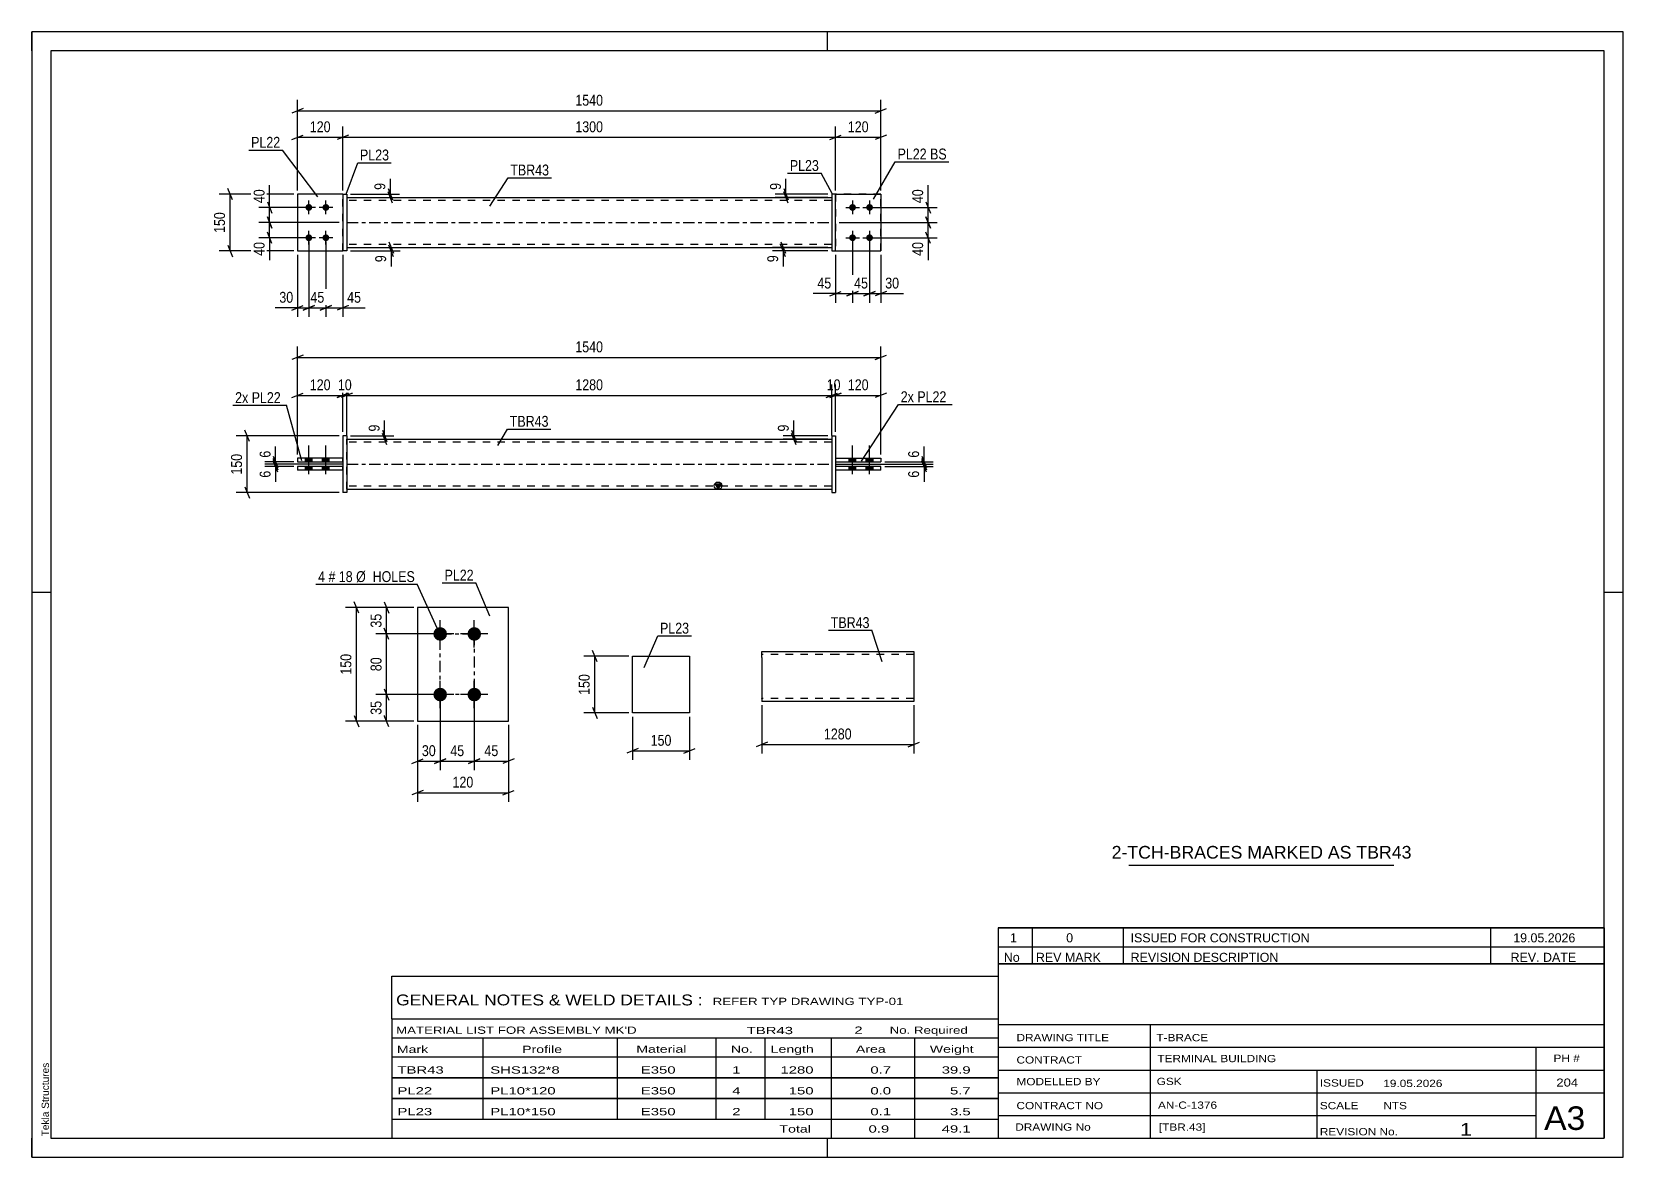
# Model space of a CAD drawing. Header units: millimetres. Extents: x 0 to 420, y 0 to 297.
import ezdxf

# ---------------------------------------------------------------- set-up
doc = ezdxf.new("R2010")
doc.units = ezdxf.units.MM
doc.linetypes.add('DXK_LINE_DOT2', pattern=[3.9198, 1.9599, -1.9599])
doc.linetypes.add('DXK_LINE_DOT3', pattern=[5.9187, 2.979, -0.9799, 0.9799, -0.9799])
doc.styles.add('Arial', font='arial.ttf', dxfattribs={"height": 0.2})
doc.styles.add('Arial Narrow', font='ARIALN.TTF', dxfattribs={"height": 0.2})

# ---------------------------------------------------------------- blocks, each defined once
blk = doc.blocks.new('Unknown-489683983-1163')
at = {"color": 5, "linetype": 'Continuous'}
for p, q in [((420, 297), (0, 297)), ((0, 297), (0, 0)), ((0, 292), (0, 297)), ((210, 292), (210, 297)), ((420, 0), (420, 297)), ((415, 292), (5, 292)), ((5, 292), (5, 5)), ((415, 5), (415, 292)), ((5, 149), (0, 149)), ((420, 149), (415, 149)), ((0, 0), (0, 5)), ((5, 5), (415, 5)), ((210, 0), (210, 5)), ((0, 0), (420, 0))]:
    blk.add_line(p, q, dxfattribs=at)
at = {"color": 174, "linetype": 'Continuous', "style": 'Arial'}
blk.add_text('Tekla Structures', height=1.9102, rotation=90, dxfattribs=at).set_placement((4.5, 5.5))
blk = doc.blocks.new('Unknown-489683983-3477')
at = {"color": 7, "linetype": 'Continuous'}
for p, q in [((255, 51.05), (255, 5)), ((255, 51.05), (415, 51.05)), ((415, 51), (415, 5)), ((255, 35), (415, 35)), ((295.14, 35), (295.14, 5)), ((255, 29), (415, 29)), ((397, 5.05), (397, 28.9)), ((255, 23), (415, 23)), ((339.14, 23), (339.14, 5)), ((255, 17), (415, 17)), ((255, 11), (397, 11)), ((255, 5), (415, 5))]:
    blk.add_line(p, q, dxfattribs=at)
at = {"color": 7, "style": 'Arial Narrow'}
for s, height, width, p in [('DRAWING TITLE', 1.9089, 1.425378, (259.88, 30.61)), ('T-BRACE', 1.909, 1.425378, (296.81, 30.59)), ('CONTRACT', 1.909, 1.425378, (259.88, 24.71)), ('TERMINAL BUILDING', 1.9089, 1.425378, (297.06, 25.07)), ('MODELLED BY', 1.9089, 1.425378, (259.88, 18.98)), ('GSK', 1.909, 1.425378, (296.88, 19.04)), ('ISSUED', 1.909, 1.425378, (339.94, 18.64)), ('19.05.2026', 1.909, 1.425378, (356.69, 18.52)), ('CONTRACT NO', 1.9089, 1.425378, (259.88, 12.66)), ('AN-C-1376', 1.909, 1.425378, (297.23, 12.78)), ('SCALE', 1.909, 1.425378, (339.94, 12.65)), ('A3', 6.204, 1.25, (399.14, 7.2)), ('DRAWING No', 1.909, 1.425378, (259.56, 7)), ('[TBR.43]', 1.909, 1.425378, (297.46, 6.99)), ('1', 3.34, 1.5, (376.91, 5.68)), ('REVISION No.', 1.9089, 1.425378, (339.94, 5.77))]:
    blk.add_text(s, height=height, dxfattribs=dict(at, width=width)).set_placement(p)
at = {"color": 7, "linetype": 'Continuous', "style": 'Arial Narrow'}
for s, height, width, p in [('PH #', 1.909, 1.43, (401.6, 25.15)), ('204', 2.1, 1.43, (402.37, 18.65)), ('NTS', 1.909, 1.425378, (356.7, 12.65))]:
    blk.add_text(s, height=height, dxfattribs=dict(at, width=width)).set_placement(p)
blk = doc.blocks.new('Unknown-489683983-3478')
at = {"color": 7, "linetype": 'Continuous'}
for p, q in [((95, 47.75), (255, 47.75)), ((95, 36.5), (95, 47.75)), ((255, 47.75), (255, 36.5)), ((95, 36.5), (255, 36.5)), ((95, 36.5), (95, 31.5)), ((255, 36.5), (255, 31.5)), ((95, 31.5), (255, 31.5)), ((95, 31.5), (95, 26.5)), ((119, 31.5), (119, 26.5)), ((154.5, 31.5), (154.5, 26.5)), ((180.5, 31.5), (180.5, 26.5)), ((193.5, 31.5), (193.5, 26.5)), ((211, 31.5), (211, 26.5)), ((233, 31.5), (233, 26.5)), ((255, 31.5), (255, 26.5)), ((95, 26.5), (255, 26.5)), ((95, 26.45), (95, 21.05)), ((95, 26.45), (255, 26.45)), ((119, 26.5), (119, 21)), ((154.5, 26.5), (154.5, 21)), ((180.5, 26.5), (180.5, 21)), ((193.5, 26.5), (193.5, 21)), ((211, 26.5), (211, 21)), ((233, 26.5), (233, 21)), ((255, 26.45), (255, 21.05)), ((95, 21.05), (255, 21.05)), ((119, 21), (119, 15.5)), ((154.5, 21), (154.5, 15.5)), ((180.5, 21), (180.5, 15.5)), ((193.5, 21), (193.5, 15.5)), ((211, 21), (211, 15.5)), ((233, 21), (233, 15.5)), ((95, 20.95), (95, 15.55)), ((95, 20.95), (255, 20.95)), ((255, 20.95), (255, 15.55)), ((95, 15.55), (255, 15.55)), ((95, 15.45), (95, 10.05)), ((95, 15.45), (255, 15.45)), ((119, 15.5), (119, 10)), ((154.5, 15.5), (154.5, 10)), ((180.5, 15.5), (180.5, 10)), ((193.5, 15.5), (193.5, 10)), ((211, 15.5), (211, 10)), ((233, 15.5), (233, 10)), ((255, 15.45), (255, 10.05)), ((95, 10.05), (255, 10.05)), ((95, 10), (255, 10)), ((95, 10), (95, 5)), ((211, 10), (211, 5)), ((233, 10), (233, 5)), ((255, 10), (255, 5)), ((95, 5), (255, 5))]:
    blk.add_line(p, q, dxfattribs=at)
at = {"color": 7, "style": 'Arial Narrow'}
for s, height, width, p in [('GENERAL NOTES & WELD DETAILS :', 2.8633, 1.4, (96.15, 40.06)), ('REFER TYP DRAWING TYP-01', 1.9089, 1.6, (179.7, 40.16)), ("MATERIAL LIST FOR ASSEMBLY MK'D", 1.9089, 1.6, (96.15, 32.56)), ('TBR43', 1.909, 1.794707, (188.68, 32.47)), ('2', 1.91, 1.794707, (217.08, 32.56)), ('No. Required', 1.9089, 1.6, (226.41, 32.56)), ('Mark', 1.909, 1.7, (96.34, 27.5)), ('Profile', 1.909, 1.7, (129.41, 27.5)), ('Material', 1.909, 1.7, (159.54, 27.56)), ('No.', 1.909, 1.7, (184.5, 27.56)), ('Length', 1.909, 1.7, (195, 27.56)), ('Area', 1.909, 1.7, (217.5, 27.56)), ('Weight', 1.909, 1.7, (237, 27.56))]:
    blk.add_text(s, height=height, dxfattribs=dict(at, width=width)).set_placement(p)
at = {"color": 7, "linetype": 'Continuous', "style": 'Arial Narrow'}
for s, height, width, p in [('TBR43', 1.909, 1.794707, (96.5, 22.06)), ('SHS132*8', 1.909, 1.794707, (121, 22.06)), ('E350', 1.909, 1.794707, (160.74, 22.06)), ('1', 1.91, 1.794707, (184.86, 22.06)), ('1280', 1.909, 1.794707, (197.58, 22.06)), ('0.7', 1.909, 1.794707, (221.32, 22.06)), ('39.9', 1.909, 1.794707, (240.14, 22.06)), ('PL22', 1.909, 1.794707, (96.5, 16.56)), ('PL10*120', 1.909, 1.794707, (121, 16.56)), ('E350', 1.909, 1.794707, (160.74, 16.56)), ('4', 1.91, 1.794707, (184.86, 16.56)), ('150', 1.909, 1.794707, (199.77, 16.56)), ('0.0', 1.909, 1.794707, (221.32, 16.56)), ('5.7', 1.909, 1.794707, (242.33, 16.56)), ('PL23', 1.909, 1.794707, (96.5, 11.06)), ('PL10*150', 1.909, 1.794707, (121, 11.06)), ('E350', 1.909, 1.794707, (160.74, 11.06)), ('2', 1.91, 1.794707, (184.86, 11.06)), ('150', 1.909, 1.794707, (199.77, 11.06)), ('0.1', 1.909, 1.794707, (221.32, 11.06)), ('3.5', 1.909, 1.794707, (242.33, 11.06)), ('Total', 1.909, 1.7, (197.33, 6.5)), ('0.9', 1.909, 1.794707, (220.83, 6.5)), ('49.1', 1.909, 1.794707, (240.14, 6.5))]:
    blk.add_text(s, height=height, dxfattribs=dict(at, width=width)).set_placement(p)
blk = doc.blocks.new('Unknown-489683983-3479')
at = {"color": 7, "linetype": 'Continuous'}
for p, q in [((255, 60.55), (415, 60.55)), ((415, 60.55), (255, 60.55)), ((255, 60.55), (255, 55.55)), ((264, 60.55), (264, 55.55)), ((288, 60.55), (288, 55.55)), ((385, 60.55), (385, 55.55)), ((415, 60.55), (415, 55.55)), ((255, 55.55), (415, 55.55)), ((255, 55.55), (255, 51.05)), ((255, 55.55), (415, 55.55)), ((264, 55.55), (264, 51.05)), ((288, 55.55), (288, 51.05)), ((385, 55.55), (385, 51.05)), ((415, 55.55), (415, 51.05)), ((415, 51.05), (255, 51.05))]:
    blk.add_line(p, q, dxfattribs=at)
at = {"color": 7, "linetype": 'Continuous', "style": 'Arial Narrow'}
for s, height, width, p in [('1', 2.39, 1.196471, (258.16, 56.7)), ('0', 2.39, 1.196471, (273, 56.7)), ('ISSUED FOR CONSTRUCTION', 2.3861, 1.196471, (290, 56.7)), ('19.05.2026', 2.386, 1.196471, (391, 56.7)), ('No', 2.386, 1.2, (256.54, 51.55)), ('REV MARK', 2.386, 1.2, (265, 51.55)), ('REVISION DESCRIPTION', 2.3861, 1.2, (290, 51.55)), ('REV. DATE', 2.386, 1.2, (390.28, 51.55))]:
    blk.add_text(s, height=height, dxfattribs=dict(at, width=width)).set_placement(p)
blk = doc.blocks.new('Unknown-489683983-3480')
at = {"color": 7, "linetype": 'Continuous'}
blk.add_line((289.5, 77.05), (359.5, 77.05), dxfattribs=at)
at = {"color": 7, "style": 'Arial'}
blk.add_text('2-TCH-BRACES MARKED AS TBR43', height=3.3428, dxfattribs=at).set_placement((284.99, 78.8))
blk = doc.blocks.new('Bolt-489683983-1408 - 1400')
at = {"linetype": 'Continuous'}
for points in [[(72.21, 183.49), (74.01, 183.49), (74.01, 184.49), (72.21, 184.49)], [(72.21, 183.49), (74.01, 183.49), (74.01, 184.49), (72.21, 184.49)], [(72.21, 181.29), (74.01, 181.29), (74.01, 182.29), (72.21, 182.29)], [(72.21, 181.29), (74.01, 181.29), (74.01, 182.29), (72.21, 182.29)], [(76.71, 183.49), (78.51, 183.49), (78.51, 184.49), (76.71, 184.49)], [(76.71, 183.49), (78.51, 183.49), (78.51, 184.49), (76.71, 184.49)], [(76.71, 181.29), (78.51, 181.29), (78.51, 182.29), (76.71, 182.29)], [(76.71, 181.29), (78.51, 181.29), (78.51, 182.29), (76.71, 182.29)]]:
    blk.add_hatch(color=1, dxfattribs=at).paths.add_polyline_path(points)
at = {"color": 1, "linetype": 'Continuous'}
for p, q in [((73.11, 180.29), (73.11, 187.79)), ((73.11, 180.29), (73.11, 187.79)), ((77.61, 180.29), (77.61, 187.79)), ((77.61, 180.29), (77.61, 187.79)), ((72.21, 183.49), (72.21, 184.49)), ((72.21, 183.49), (72.21, 184.49)), ((72.21, 181.29), (72.21, 182.29)), ((72.21, 181.29), (72.21, 182.29)), ((74.01, 183.49), (74.01, 184.49)), ((74.01, 183.49), (74.01, 184.49)), ((74.01, 181.29), (74.01, 182.29)), ((74.01, 181.29), (74.01, 182.29)), ((76.71, 183.49), (76.71, 184.49)), ((76.71, 183.49), (76.71, 184.49)), ((76.71, 181.29), (76.71, 182.29)), ((76.71, 181.29), (76.71, 182.29)), ((78.51, 183.49), (78.51, 184.49)), ((78.51, 183.49), (78.51, 184.49)), ((78.51, 181.29), (78.51, 182.29)), ((78.51, 181.29), (78.51, 182.29))]:
    blk.add_line(p, q, dxfattribs=at)
blk = doc.blocks.new('Part-489683983-1456 - 1400')
at = {"color": 2, "linetype": 'Continuous'}
for p, q in [((224.11, 182.29), (212.11, 182.29)), ((212.11, 182.29), (212.11, 181.29)), ((224.11, 181.29), (212.11, 181.29)), ((224.11, 181.29), (224.11, 182.29))]:
    blk.add_line(p, q, dxfattribs=at)
blk = doc.blocks.new('Part-489683983-1471 - 1400')
at = {"linetype": 'Continuous'}
blk.add_hatch(color=2, dxfattribs=at).paths.add_polyline_path([(181.11, 176.29), (180.31, 177.69), (181.91, 177.69)])
at = {"color": 2, "linetype": 'Continuous'}
for p, q in [((83.11, 189.49), (211.11, 189.49)), ((181.11, 176.29), (180.31, 177.69)), ((180.31, 177.69), (181.91, 177.69)), ((181.91, 177.69), (181.11, 176.29)), ((83.11, 176.29), (211.11, 176.29))]:
    blk.add_line(p, q, dxfattribs=at)
at = {"color": 7, "linetype": 'DXK_LINE_DOT2'}
for p, q in [((83.11, 176.29), (83.11, 189.49)), ((211.11, 189.49), (211.11, 176.29)), ((211.11, 188.69), (83.11, 188.69)), ((211.11, 177.09), (83.11, 177.09))]:
    blk.add_line(p, q, dxfattribs=at)
at = {"color": 7, "linetype": 'DXK_LINE_DOT3'}
blk.add_line((83.11, 182.89), (211.11, 182.89), dxfattribs=at)
at = {"color": 2, "linetype": 'Continuous'}
blk.add_circle((181.11, 177.19), 1, dxfattribs=at)
blk = doc.blocks.new('Bolt-489683983-1409 - 1400')
at = {"linetype": 'Continuous'}
for points in [[(217.51, 184.49), (215.71, 184.49), (215.71, 183.49), (217.51, 183.49)], [(217.51, 184.49), (215.71, 184.49), (215.71, 183.49), (217.51, 183.49)], [(217.51, 182.29), (215.71, 182.29), (215.71, 181.29), (217.51, 181.29)], [(217.51, 182.29), (215.71, 182.29), (215.71, 181.29), (217.51, 181.29)], [(222.01, 184.49), (220.21, 184.49), (220.21, 183.49), (222.01, 183.49)], [(222.01, 184.49), (220.21, 184.49), (220.21, 183.49), (222.01, 183.49)], [(222.01, 182.29), (220.21, 182.29), (220.21, 181.29), (222.01, 181.29)], [(222.01, 182.29), (220.21, 182.29), (220.21, 181.29), (222.01, 181.29)]]:
    blk.add_hatch(color=1, dxfattribs=at).paths.add_polyline_path(points)
at = {"color": 1, "linetype": 'Continuous'}
for p, q in [((216.61, 180.29), (216.61, 187.79)), ((216.61, 180.29), (216.61, 187.79)), ((221.11, 180.29), (221.11, 187.79)), ((221.11, 180.29), (221.11, 187.79)), ((215.71, 183.49), (215.71, 184.49)), ((215.71, 183.49), (215.71, 184.49)), ((215.71, 181.29), (215.71, 182.29)), ((215.71, 181.29), (215.71, 182.29)), ((217.51, 183.49), (217.51, 184.49)), ((217.51, 183.49), (217.51, 184.49)), ((217.51, 181.29), (217.51, 182.29)), ((217.51, 181.29), (217.51, 182.29)), ((220.21, 183.49), (220.21, 184.49)), ((220.21, 183.49), (220.21, 184.49)), ((220.21, 181.29), (220.21, 182.29)), ((220.21, 181.29), (220.21, 182.29)), ((222.01, 183.49), (222.01, 184.49)), ((222.01, 183.49), (222.01, 184.49)), ((222.01, 181.29), (222.01, 182.29)), ((222.01, 181.29), (222.01, 182.29))]:
    blk.add_line(p, q, dxfattribs=at)
blk = doc.blocks.new('Part-489683983-1412 - 1400')
at = {"color": 2, "linetype": 'Continuous'}
for p, q in [((83.11, 190.39), (82.11, 190.39)), ((82.11, 190.39), (82.11, 175.39)), ((83.11, 190.39), (83.11, 175.39)), ((83.11, 175.39), (82.11, 175.39))]:
    blk.add_line(p, q, dxfattribs=at)
blk = doc.blocks.new('Part-489683983-1446 - 1400')
at = {"color": 2, "linetype": 'Continuous'}
for p, q in [((211.11, 190.39), (211.11, 175.39)), ((211.11, 190.39), (212.11, 190.39)), ((212.11, 190.39), (212.11, 175.39)), ((211.11, 175.39), (212.11, 175.39))]:
    blk.add_line(p, q, dxfattribs=at)
blk = doc.blocks.new('Part-489683983-1438 - 1400')
at = {"color": 2, "linetype": 'Continuous'}
for p, q in [((82.11, 184.49), (70.11, 184.49)), ((70.11, 184.49), (70.11, 183.49)), ((70.11, 183.49), (82.11, 183.49)), ((82.11, 183.49), (82.11, 184.49))]:
    blk.add_line(p, q, dxfattribs=at)
blk = doc.blocks.new('Part-489683983-1451 - 1400')
at = {"color": 2, "linetype": 'Continuous'}
for p, q in [((212.11, 184.49), (212.11, 183.49)), ((212.11, 184.49), (224.11, 184.49)), ((212.11, 183.49), (224.11, 183.49)), ((224.11, 184.49), (224.11, 183.49))]:
    blk.add_line(p, q, dxfattribs=at)
blk = doc.blocks.new('Part-489683983-1443 - 1400')
at = {"color": 2, "linetype": 'Continuous'}
for p, q in [((82.11, 182.29), (70.11, 182.29)), ((70.11, 182.29), (70.11, 181.29)), ((82.11, 181.29), (70.11, 181.29)), ((82.11, 181.29), (82.11, 182.29))]:
    blk.add_line(p, q, dxfattribs=at)
blk = doc.blocks.new('Part-489683983-1695 - 1676')
at = {"color": 2, "linetype": 'Continuous'}
for p, q in [((82.11, 254.16), (83.11, 254.16)), ((82.11, 254.16), (82.11, 239.16)), ((83.11, 254.16), (83.11, 239.16)), ((83.11, 239.16), (82.11, 239.16))]:
    blk.add_line(p, q, dxfattribs=at)
blk = doc.blocks.new('Bolt-489683983-1679 - 1676')
at = {"linetype": 'Continuous'}
for points in [[(73.11, 249.76, -1), (73.11, 251.56, -1)], [(77.61, 249.76, -1), (77.61, 251.56, -1)], [(73.11, 241.76, -1), (73.11, 243.56, -1)], [(77.61, 241.76, -1), (77.61, 243.56, -1)]]:
    blk.add_hatch(color=1, dxfattribs=at).paths.add_polyline_path(points)
at = {"color": 1, "linetype": 'Continuous'}
for p, q in [((73.11, 248.86), (73.11, 252.46)), ((77.61, 248.86), (77.61, 252.46)), ((74.91, 250.66), (71.31, 250.66)), ((79.41, 250.66), (75.81, 250.66)), ((73.11, 240.86), (73.11, 244.46)), ((77.61, 240.86), (77.61, 244.46)), ((74.91, 242.66), (71.31, 242.66)), ((79.41, 242.66), (75.81, 242.66))]:
    blk.add_line(p, q, dxfattribs=at)
blk = doc.blocks.new('Bolt-489683983-1680 - 1676')
at = {"linetype": 'Continuous'}
for points in [[(216.61, 251.56, -1), (216.61, 249.76, -1)], [(221.11, 251.56, -1), (221.11, 249.76, -1)], [(216.61, 243.56, -1), (216.61, 241.76, -1)], [(221.11, 243.56, -1), (221.11, 241.76, -1)]]:
    blk.add_hatch(color=1, dxfattribs=at).paths.add_polyline_path(points)
at = {"color": 1, "linetype": 'Continuous'}
for p, q in [((216.61, 252.46), (216.61, 248.86)), ((221.11, 252.46), (221.11, 248.86)), ((214.81, 250.66), (218.41, 250.66)), ((219.31, 250.66), (222.91, 250.66)), ((216.61, 244.46), (216.61, 240.86)), ((221.11, 244.46), (221.11, 240.86)), ((214.81, 242.66), (218.41, 242.66)), ((219.31, 242.66), (222.91, 242.66))]:
    blk.add_line(p, q, dxfattribs=at)
blk = doc.blocks.new('Part-489683983-1700 - 1676')
at = {"color": 2, "linetype": 'Continuous'}
for p, q in [((82.11, 254.16), (70.11, 254.16)), ((70.11, 254.16), (70.11, 239.16)), ((70.11, 239.16), (82.11, 239.16))]:
    blk.add_line(p, q, dxfattribs=at)
at = {"color": 7, "linetype": 'DXK_LINE_DOT2'}
blk.add_line((82.11, 239.16), (82.11, 254.16), dxfattribs=at)
blk = doc.blocks.new('Part-489683983-1701 - 1676')
at = {"color": 7, "linetype": 'DXK_LINE_DOT2'}
for p, q in [((82.11, 254.16), (70.11, 254.16)), ((70.11, 254.16), (70.11, 239.16)), ((82.11, 239.16), (82.11, 254.16)), ((70.11, 239.16), (82.11, 239.16))]:
    blk.add_line(p, q, dxfattribs=at)
blk = doc.blocks.new('Part-489683983-1706 - 1676')
at = {"color": 2, "linetype": 'Continuous'}
for p, q in [((212.11, 254.16), (211.11, 254.16)), ((211.11, 254.16), (211.11, 239.16)), ((212.11, 239.16), (212.11, 254.16)), ((211.11, 239.16), (212.11, 239.16))]:
    blk.add_line(p, q, dxfattribs=at)
blk = doc.blocks.new('Part-489683983-1731 - 1676')
at = {"color": 2, "linetype": 'Continuous'}
for p, q in [((212.11, 254.16), (224.11, 254.16)), ((224.11, 254.16), (224.11, 239.16)), ((212.11, 239.16), (224.11, 239.16))]:
    blk.add_line(p, q, dxfattribs=at)
at = {"color": 7, "linetype": 'DXK_LINE_DOT2'}
blk.add_line((212.11, 254.16), (212.11, 239.16), dxfattribs=at)
blk = doc.blocks.new('Part-489683983-1736 - 1676')
at = {"color": 7, "linetype": 'DXK_LINE_DOT2'}
for p, q in [((224.11, 254.16), (212.11, 254.16)), ((212.11, 254.16), (212.11, 239.16)), ((224.11, 239.16), (224.11, 254.16)), ((212.11, 239.16), (224.11, 239.16))]:
    blk.add_line(p, q, dxfattribs=at)
blk = doc.blocks.new('Part-489683983-1741 - 1676')
at = {"color": 2, "linetype": 'Continuous'}
for p, q in [((83.11, 253.26), (211.11, 253.26)), ((83.11, 240.06), (211.11, 240.06))]:
    blk.add_line(p, q, dxfattribs=at)
at = {"color": 7, "linetype": 'DXK_LINE_DOT2'}
for p, q in [((83.11, 253.26), (83.11, 240.06)), ((211.11, 252.46), (83.11, 252.46)), ((211.11, 253.26), (211.11, 240.06)), ((211.11, 240.86), (83.11, 240.86))]:
    blk.add_line(p, q, dxfattribs=at)
at = {"color": 7, "linetype": 'DXK_LINE_DOT3'}
blk.add_line((83.11, 246.66), (211.11, 246.66), dxfattribs=at)
blk = doc.blocks.new('Part-489683983-2293 - 2286')
at = {"color": 2, "linetype": 'Continuous'}
for p, q in [((192.66, 131.86), (192.66, 133.46)), ((192.66, 133.46), (212.66, 133.46)), ((192.66, 131.86), (192.66, 120.26)), ((212.76, 133.46), (232.76, 133.46)), ((232.76, 133.46), (232.76, 131.86)), ((232.76, 131.86), (232.76, 120.26)), ((212.66, 120.26), (192.66, 120.26)), ((232.76, 120.26), (212.76, 120.26))]:
    blk.add_line(p, q, dxfattribs=at)
at = {"color": 7, "linetype": 'DXK_LINE_DOT2'}
for p, q in [((212.66, 132.66), (192.66, 132.66)), ((232.76, 132.66), (212.76, 132.66)), ((192.66, 121.06), (192.66, 121.12)), ((212.66, 121.06), (192.66, 121.06)), ((232.76, 121.06), (212.76, 121.06)), ((232.76, 121.06), (232.76, 121.12))]:
    blk.add_line(p, q, dxfattribs=at)
blk = doc.blocks.new('Bolt-489683983-2102 - 2040')
at = {"linetype": 'Continuous'}
for points in [[(107.78, 136.29, -1), (107.78, 139.89, -1)], [(116.78, 136.29, -1), (116.78, 139.89, -1)], [(107.78, 120.29, -1), (107.78, 123.89, -1)], [(116.78, 120.29, -1), (116.78, 123.89, -1)]]:
    blk.add_hatch(color=1, dxfattribs=at).paths.add_polyline_path(points)
at = {"color": 1, "linetype": 'Continuous'}
for p, q in [((107.78, 134.49), (107.78, 141.69)), ((116.78, 134.49), (116.78, 141.69)), ((111.38, 138.09), (104.18, 138.09)), ((120.38, 138.09), (113.18, 138.09)), ((111.38, 122.09), (104.18, 122.09)), ((107.78, 118.49), (107.78, 125.69)), ((120.38, 122.09), (113.18, 122.09)), ((116.78, 118.49), (116.78, 125.69))]:
    blk.add_line(p, q, dxfattribs=at)
blk = doc.blocks.new('Part-489683983-2107 - 2040')
at = {"color": 2, "linetype": 'Continuous'}
for p, q in [((125.78, 145.09), (101.78, 145.09)), ((101.78, 145.09), (101.78, 115.09)), ((125.78, 115.09), (125.78, 145.09)), ((101.78, 115.09), (125.78, 115.09))]:
    blk.add_line(p, q, dxfattribs=at)
blk = doc.blocks.new('Part-489683983-2267 - 2261')
at = {"color": 2, "linetype": 'Continuous'}
for p, q in [((158.57, 132.24), (173.57, 132.24)), ((158.57, 117.24), (158.57, 132.24)), ((173.57, 132.24), (173.57, 117.24)), ((173.57, 117.24), (158.57, 117.24))]:
    blk.add_line(p, q, dxfattribs=at)
blk = doc.blocks.new('Rectangle-489683983-2247 - 2040')
at = {"color": 1, "linetype": 'DXK_LINE_DOT3'}
blk.add_lwpolyline([(107.78, 138.09), (116.78, 138.09), (116.78, 122.09), (107.78, 122.09), (107.78, 138.09)], close=True, dxfattribs=at)
blk = doc.blocks.new('StraightDimension-489683983-1553 - 1400')
at = {"color": 7, "linetype": 'Continuous'}
for p, q in [((82.11, 182.89), (61.49, 182.89)), ((69.11, 182.29), (61.49, 182.29)), ((63.74, 184.39), (64.94, 181.39)), ((64.94, 180.79), (63.74, 183.79)), ((64.34, 182.29), (64.34, 182.89))]:
    blk.add_line(p, q, dxfattribs=at)
at = {"color": 0}
blk.add_wipeout([(63.59, 181.76), (59.39, 181.76), (59.39, 178.73), (63.59, 178.73)], dxfattribs=at)
at = {"color": 7, "linetype": 'Continuous'}
blk.add_line((64.34, 182.29), (64.34, 178.21), dxfattribs=at)
blk.add_line((64.34, 182.29), (64.34, 178.21), dxfattribs=at)
at = {"color": 3, "style": 'Arial Narrow'}
blk.add_text('6', height=2.86, rotation=90.0002, dxfattribs=at).set_placement((62.99, 179.33))
blk = doc.blocks.new('StraightDimension-489683983-1542 - 1400')
at = {"color": 7, "linetype": 'Continuous'}
for p, q in [((209.61, 200.46), (212.61, 201.66)), ((213.61, 201.66), (210.61, 200.46)), ((211.11, 190.49), (211.11, 203.91)), ((212.11, 191.39), (212.11, 203.91)), ((211.11, 201.06), (212.11, 201.06))]:
    blk.add_line(p, q, dxfattribs=at)
at = {"color": 0}
blk.add_wipeout([(214.04, 201.81), (214.04, 206.01), (209.18, 206.01), (209.18, 201.81)], dxfattribs=at)
at = {"color": 3, "style": 'Arial Narrow'}
blk.add_text('10', height=2.863, dxfattribs=at).set_placement((209.78, 202.41))
blk = doc.blocks.new('StraightDimension-489683983-1597 - 1400')
at = {"color": 7, "linetype": 'Continuous'}
for p, q in [((212.11, 182.89), (237.91, 182.89)), ((225.11, 182.29), (237.91, 182.29)), ((234.91, 184.39), (236.11, 181.39)), ((236.11, 180.79), (234.91, 183.79)), ((235.51, 182.29), (235.51, 182.89))]:
    blk.add_line(p, q, dxfattribs=at)
at = {"color": 0}
blk.add_wipeout([(234.76, 181.76), (230.56, 181.76), (230.56, 178.73), (234.76, 178.73)], dxfattribs=at)
at = {"color": 7, "linetype": 'Continuous'}
blk.add_line((235.51, 182.29), (235.51, 178.21), dxfattribs=at)
blk.add_line((235.51, 182.29), (235.51, 178.21), dxfattribs=at)
at = {"color": 3, "style": 'Arial Narrow'}
blk.add_text('6', height=2.86, rotation=90.0002, dxfattribs=at).set_placement((234.16, 179.33))
blk = doc.blocks.new('StraightDimension-489683983-1613 - 1400')
at = {"color": 7, "linetype": 'Continuous'}
for p, q in [((234.91, 184.99), (236.11, 181.99)), ((212.11, 182.89), (237.91, 182.89)), ((225.11, 183.49), (237.91, 183.49)), ((236.11, 181.39), (234.91, 184.39)), ((235.51, 182.89), (235.51, 183.49))]:
    blk.add_line(p, q, dxfattribs=at)
at = {"color": 0}
blk.add_wipeout([(234.76, 187.04), (230.56, 187.04), (230.56, 184.01), (234.76, 184.01)], dxfattribs=at)
at = {"color": 7, "linetype": 'Continuous'}
blk.add_line((235.51, 183.49), (235.51, 187.56), dxfattribs=at)
blk.add_line((235.51, 183.49), (235.51, 187.56), dxfattribs=at)
at = {"color": 3, "style": 'Arial Narrow'}
blk.add_text('6', height=2.86, rotation=90.0002, dxfattribs=at).set_placement((234.16, 184.61))
blk = doc.blocks.new('StraightDimension-489683983-1532 - 1400')
at = {"color": 7, "linetype": 'Continuous'}
for p, q in [((68.61, 200.46), (71.61, 201.66)), ((70.11, 185.49), (70.11, 203.91)), ((83.61, 201.66), (80.61, 200.46)), ((82.11, 191.39), (82.11, 203.91)), ((70.11, 201.06), (82.11, 201.06))]:
    blk.add_line(p, q, dxfattribs=at)
at = {"color": 0}
blk.add_wipeout([(79.45, 201.81), (79.45, 206.01), (72.77, 206.01), (72.77, 201.81)], dxfattribs=at)
at = {"color": 3, "style": 'Arial Narrow'}
blk.add_text('120', height=2.863, dxfattribs=at).set_placement((73.37, 202.41))
blk = doc.blocks.new('StraightDimension-489683983-1480 - 1400')
at = {"color": 7, "linetype": 'Continuous'}
for p, q in [((84.11, 190.39), (95.51, 190.39)), ((84.11, 189.49), (95.51, 189.49)), ((92.51, 191.89), (93.71, 188.89)), ((93.71, 187.99), (92.51, 190.99)), ((93.11, 189.49), (93.11, 190.39))]:
    blk.add_line(p, q, dxfattribs=at)
at = {"color": 0}
blk.add_wipeout([(92.36, 193.94), (88.16, 193.94), (88.16, 190.91), (92.36, 190.91)], dxfattribs=at)
at = {"color": 7, "linetype": 'Continuous'}
blk.add_line((93.11, 190.39), (93.11, 194.46), dxfattribs=at)
blk.add_line((93.11, 190.39), (93.11, 194.46), dxfattribs=at)
at = {"color": 3, "style": 'Arial Narrow'}
blk.add_text('9', height=2.86, rotation=90.0002, dxfattribs=at).set_placement((91.76, 191.51))
blk = doc.blocks.new('StraightDimension-489683983-1496 - 1400')
at = {"color": 7, "linetype": 'Continuous'}
for p, q in [((210.61, 200.46), (213.61, 201.66)), ((212.11, 191.39), (212.11, 203.91)), ((225.61, 201.66), (222.61, 200.46)), ((224.11, 185.49), (224.11, 203.91)), ((212.11, 201.06), (224.11, 201.06))]:
    blk.add_line(p, q, dxfattribs=at)
at = {"color": 0}
blk.add_wipeout([(221.45, 201.81), (221.45, 206.01), (214.77, 206.01), (214.77, 201.81)], dxfattribs=at)
at = {"color": 3, "style": 'Arial Narrow'}
blk.add_text('120', height=2.863, dxfattribs=at).set_placement((215.37, 202.41))
blk = doc.blocks.new('StraightDimension-489683983-1512 - 1400')
at = {"color": 7, "linetype": 'Continuous'}
for p, q in [((84.61, 201.66), (81.61, 200.46)), ((83.11, 190.49), (83.11, 203.91)), ((209.61, 200.46), (212.61, 201.66)), ((211.11, 190.49), (211.11, 203.91)), ((83.11, 201.06), (211.11, 201.06))]:
    blk.add_line(p, q, dxfattribs=at)
at = {"color": 0}
blk.add_wipeout([(151.37, 201.81), (151.37, 206.01), (142.85, 206.01), (142.85, 201.81)], dxfattribs=at)
at = {"color": 3, "style": 'Arial Narrow'}
blk.add_text('1280', height=2.863, dxfattribs=at).set_placement((143.45, 202.41))
blk = doc.blocks.new('StraightDimension-489683983-1522 - 1400')
at = {"color": 7, "linetype": 'Continuous'}
for p, q in [((80.61, 200.46), (83.61, 201.66)), ((84.61, 201.66), (81.61, 200.46)), ((82.11, 191.39), (82.11, 203.91)), ((83.11, 190.49), (83.11, 203.91)), ((82.11, 201.06), (83.11, 201.06))]:
    blk.add_line(p, q, dxfattribs=at)
at = {"color": 0}
blk.add_wipeout([(85.04, 201.81), (85.04, 206.01), (80.18, 206.01), (80.18, 201.81)], dxfattribs=at)
at = {"color": 3, "style": 'Arial Narrow'}
blk.add_text('10', height=2.863, dxfattribs=at).set_placement((80.78, 202.41))
blk = doc.blocks.new('StraightDimension-489683983-1569 - 1400')
at = {"color": 7, "linetype": 'Continuous'}
for p, q in [((63.74, 184.99), (64.94, 181.99)), ((69.11, 183.49), (61.49, 183.49)), ((82.11, 182.89), (61.49, 182.89)), ((64.94, 181.39), (63.74, 184.39)), ((64.34, 182.89), (64.34, 183.49))]:
    blk.add_line(p, q, dxfattribs=at)
at = {"color": 0}
blk.add_wipeout([(63.59, 187.04), (59.39, 187.04), (59.39, 184.01), (63.59, 184.01)], dxfattribs=at)
at = {"color": 7, "linetype": 'Continuous'}
blk.add_line((64.34, 183.49), (64.34, 187.56), dxfattribs=at)
blk.add_line((64.34, 183.49), (64.34, 187.56), dxfattribs=at)
at = {"color": 3, "style": 'Arial Narrow'}
blk.add_text('6', height=2.86, rotation=90.0002, dxfattribs=at).set_placement((62.99, 184.61))
blk = doc.blocks.new('StraightDimension-489683983-1586 - 1400')
at = {"color": 7, "linetype": 'Continuous'}
for p, q in [((71.61, 211.68), (68.61, 210.48)), ((70.11, 185.49), (70.11, 213.93)), ((70.11, 211.08), (224.11, 211.08)), ((222.61, 210.48), (225.61, 211.68)), ((224.11, 185.49), (224.11, 213.93))]:
    blk.add_line(p, q, dxfattribs=at)
at = {"color": 0}
blk.add_wipeout([(151.37, 211.83), (151.37, 216.03), (142.85, 216.03), (142.85, 211.83)], dxfattribs=at)
at = {"color": 3, "style": 'Arial Narrow'}
blk.add_text('1540', height=2.863, dxfattribs=at).set_placement((143.45, 212.43))
blk = doc.blocks.new('StraightDimension-489683983-1630 - 1400')
at = {"color": 7, "linetype": 'Continuous'}
for p, q in [((210.11, 190.39), (198.26, 190.39)), ((210.11, 189.49), (198.26, 189.49)), ((200.51, 191.89), (201.71, 188.89)), ((201.71, 187.99), (200.51, 190.99)), ((201.11, 189.49), (201.11, 190.39))]:
    blk.add_line(p, q, dxfattribs=at)
at = {"color": 0}
blk.add_wipeout([(200.36, 193.94), (196.16, 193.94), (196.16, 190.91), (200.36, 190.91)], dxfattribs=at)
at = {"color": 7, "linetype": 'Continuous'}
blk.add_line((201.11, 190.39), (201.11, 194.46), dxfattribs=at)
blk.add_line((201.11, 190.39), (201.11, 194.46), dxfattribs=at)
at = {"color": 3, "style": 'Arial Narrow'}
blk.add_text('9', height=2.86, rotation=90.0002, dxfattribs=at).set_placement((199.76, 191.51))
blk = doc.blocks.new('StraightDimension-489683983-3359 - 1400')
at = {"color": 7, "linetype": 'Continuous'}
for p, q in [((81.11, 190.39), (53.96, 190.39)), ((57.41, 188.89), (56.21, 191.89)), ((56.81, 175.39), (56.81, 190.39)), ((56.21, 176.89), (57.41, 173.89)), ((81.11, 175.39), (53.96, 175.39))]:
    blk.add_line(p, q, dxfattribs=at)
at = {"color": 0}
blk.add_wipeout([(56.06, 186.23), (51.86, 186.23), (51.86, 179.54), (56.06, 179.54)], dxfattribs=at)
at = {"color": 3, "style": 'Arial Narrow'}
blk.add_text('150', height=2.863, rotation=90.0002, dxfattribs=at).set_placement((55.46, 180.14))
blk = doc.blocks.new('StraightDimension-489683983-1903 - 1676')
at = {"color": 7, "linetype": 'Continuous'}
for p, q in [((77.61, 241.66), (77.61, 221.76)), ((82.11, 238.16), (82.11, 221.76)), ((76.11, 223.56), (79.11, 224.76)), ((77.61, 224.16), (82.11, 224.16)), ((83.61, 224.76), (80.61, 223.56))]:
    blk.add_line(p, q, dxfattribs=at)
at = {"color": 0}
blk.add_wipeout([(87.49, 224.91), (87.49, 229.11), (82.63, 229.11), (82.63, 224.91)], dxfattribs=at)
at = {"color": 7, "linetype": 'Continuous'}
blk.add_line((82.11, 224.16), (88.01, 224.16), dxfattribs=at)
blk.add_line((82.11, 224.16), (88.01, 224.16), dxfattribs=at)
at = {"color": 3, "style": 'Arial Narrow'}
blk.add_text('45', height=2.863, dxfattribs=at).set_placement((83.23, 225.51))
blk = doc.blocks.new('StraightDimension-489683983-3337 - 1676')
at = {"color": 7, "linetype": 'Continuous'}
for p, q in [((69.11, 254.16), (49.47, 254.16)), ((52.92, 252.66), (51.72, 255.66)), ((52.32, 239.16), (52.32, 254.16)), ((51.72, 240.66), (52.92, 237.66)), ((69.11, 239.16), (49.47, 239.16))]:
    blk.add_line(p, q, dxfattribs=at)
at = {"color": 0}
blk.add_wipeout([(51.57, 250.01), (47.37, 250.01), (47.37, 243.32), (51.57, 243.32)], dxfattribs=at)
at = {"color": 3, "style": 'Arial Narrow'}
blk.add_text('150', height=2.863, rotation=90.0002, dxfattribs=at).set_placement((50.97, 243.92))
blk = doc.blocks.new('StraightDimension-489683983-1887 - 1676')
at = {"color": 7, "linetype": 'Continuous'}
for p, q in [((73.11, 241.66), (73.11, 221.76)), ((77.61, 241.66), (77.61, 221.76)), ((71.61, 223.56), (74.61, 224.76)), ((73.11, 224.16), (77.61, 224.16)), ((79.11, 224.76), (76.11, 223.56))]:
    blk.add_line(p, q, dxfattribs=at)
at = {"color": 0}
blk.add_wipeout([(77.79, 224.91), (77.79, 229.11), (72.93, 229.11), (72.93, 224.91)], dxfattribs=at)
at = {"color": 3, "style": 'Arial Narrow'}
blk.add_text('45', height=2.863, dxfattribs=at).set_placement((73.53, 225.51))
blk = doc.blocks.new('StraightDimension-489683983-1744 - 1676')
at = {"color": 7, "linetype": 'Continuous'}
for p, q in [((216.61, 241.66), (216.61, 225.51)), ((212.11, 238.16), (212.11, 225.51)), ((210.61, 227.31), (213.61, 228.51)), ((212.11, 227.91), (216.61, 227.91)), ((218.11, 228.51), (215.11, 227.31))]:
    blk.add_line(p, q, dxfattribs=at)
at = {"color": 0}
blk.add_wipeout([(211.59, 228.66), (211.59, 232.86), (206.73, 232.86), (206.73, 228.66)], dxfattribs=at)
at = {"color": 7, "linetype": 'Continuous'}
blk.add_line((212.11, 227.91), (206.21, 227.91), dxfattribs=at)
blk.add_line((212.11, 227.91), (206.21, 227.91), dxfattribs=at)
at = {"color": 3, "style": 'Arial Narrow'}
blk.add_text('45', height=2.863, dxfattribs=at).set_placement((207.33, 229.26))
blk = doc.blocks.new('StraightDimension-489683983-1766 - 1676')
at = {"color": 7, "linetype": 'Continuous'}
for p, q in [((216.61, 241.66), (216.61, 225.51)), ((221.11, 241.66), (221.11, 225.51)), ((215.11, 227.31), (218.11, 228.51)), ((216.61, 227.91), (221.11, 227.91)), ((222.61, 228.51), (219.61, 227.31))]:
    blk.add_line(p, q, dxfattribs=at)
at = {"color": 0}
blk.add_wipeout([(221.29, 228.66), (221.29, 232.86), (216.43, 232.86), (216.43, 228.66)], dxfattribs=at)
at = {"color": 3, "style": 'Arial Narrow'}
blk.add_text('45', height=2.863, dxfattribs=at).set_placement((217.03, 229.26))
blk = doc.blocks.new('StraightDimension-489683983-1926 - 1676')
at = {"color": 7, "linetype": 'Continuous'}
for p, q in [((70.11, 255.16), (70.11, 279.01)), ((224.11, 255.16), (224.11, 279.01)), ((71.61, 276.76), (68.61, 275.56)), ((70.11, 276.16), (224.11, 276.16)), ((222.61, 275.56), (225.61, 276.76))]:
    blk.add_line(p, q, dxfattribs=at)
at = {"color": 0}
blk.add_wipeout([(151.37, 276.91), (151.37, 281.11), (142.85, 281.11), (142.85, 276.91)], dxfattribs=at)
at = {"color": 3, "style": 'Arial Narrow'}
blk.add_text('1540', height=2.863, dxfattribs=at).set_placement((143.45, 277.51))
blk = doc.blocks.new('StraightDimension-489683983-2717 - 1676')
at = {"color": 7, "linetype": 'Continuous'}
for p, q in [((210.11, 240.06), (195.47, 240.06)), ((197.72, 241.56), (198.92, 238.56)), ((198.92, 237.66), (197.72, 240.66)), ((198.32, 239.16), (198.32, 240.06)), ((210.11, 239.16), (195.47, 239.16))]:
    blk.add_line(p, q, dxfattribs=at)
at = {"color": 0}
blk.add_wipeout([(197.57, 238.64), (193.37, 238.64), (193.37, 235.61), (197.57, 235.61)], dxfattribs=at)
at = {"color": 7, "linetype": 'Continuous'}
blk.add_line((198.32, 239.16), (198.32, 235.08), dxfattribs=at)
blk.add_line((198.32, 239.16), (198.32, 235.08), dxfattribs=at)
at = {"color": 3, "style": 'Arial Narrow'}
blk.add_text('9', height=2.86, rotation=90.0002, dxfattribs=at).set_placement((196.97, 236.21))
blk = doc.blocks.new('StraightDimension-489683983-1821 - 1676')
at = {"color": 7, "linetype": 'Continuous'}
for p, q in [((84.11, 254.16), (97.03, 254.16)), ((88.92, 253.26), (97.03, 253.26)), ((94.03, 255.66), (95.23, 252.66)), ((95.23, 251.76), (94.03, 254.76)), ((94.63, 253.26), (94.63, 254.16))]:
    blk.add_line(p, q, dxfattribs=at)
at = {"color": 0}
blk.add_wipeout([(93.88, 257.72), (89.68, 257.72), (89.68, 254.69), (93.88, 254.69)], dxfattribs=at)
at = {"color": 7, "linetype": 'Continuous'}
blk.add_line((94.63, 254.16), (94.63, 258.24), dxfattribs=at)
blk.add_line((94.63, 254.16), (94.63, 258.24), dxfattribs=at)
at = {"color": 3, "style": 'Arial Narrow'}
blk.add_text('9', height=2.86, rotation=90.0002, dxfattribs=at).set_placement((93.28, 255.29))
blk = doc.blocks.new('StraightDimension-489683983-1782 - 1676')
at = {"color": 7, "linetype": 'Continuous'}
for p, q in [((221.11, 241.66), (221.11, 225.51)), ((224.11, 238.16), (224.11, 225.51)), ((219.61, 227.31), (222.61, 228.51)), ((221.11, 227.91), (224.11, 227.91)), ((225.61, 228.51), (222.61, 227.31))]:
    blk.add_line(p, q, dxfattribs=at)
at = {"color": 0}
blk.add_wipeout([(229.49, 228.66), (229.49, 232.86), (224.64, 232.86), (224.64, 228.66)], dxfattribs=at)
at = {"color": 7, "linetype": 'Continuous'}
blk.add_line((224.11, 227.91), (230.02, 227.91), dxfattribs=at)
blk.add_line((224.11, 227.91), (230.02, 227.91), dxfattribs=at)
at = {"color": 3, "style": 'Arial Narrow'}
blk.add_text('30', height=2.863, dxfattribs=at).set_placement((225.24, 229.26))
blk = doc.blocks.new('StraightDimension-489683983-1802 - 1676')
at = {"color": 7, "linetype": 'Continuous'}
for p, q in [((235.98, 248.16), (237.18, 245.16)), ((213.11, 246.66), (238.98, 246.66)), ((237.18, 241.16), (235.98, 244.16)), ((236.58, 242.66), (236.58, 246.66)), ((222.11, 242.66), (238.98, 242.66))]:
    blk.add_line(p, q, dxfattribs=at)
at = {"color": 0}
blk.add_wipeout([(235.83, 242.14), (231.63, 242.14), (231.63, 237.28), (235.83, 237.28)], dxfattribs=at)
at = {"color": 7, "linetype": 'Continuous'}
blk.add_line((236.58, 242.66), (236.58, 236.76), dxfattribs=at)
blk.add_line((236.58, 242.66), (236.58, 236.76), dxfattribs=at)
at = {"color": 3, "style": 'Arial Narrow'}
blk.add_text('40', height=2.863, rotation=90.0002, dxfattribs=at).set_placement((235.23, 237.88))
blk = doc.blocks.new('StraightDimension-489683983-1811 - 1676')
at = {"color": 7, "linetype": 'Continuous'}
for p, q in [((235.98, 252.16), (237.18, 249.16)), ((222.11, 250.66), (238.98, 250.66)), ((237.18, 245.16), (235.98, 248.16)), ((236.58, 246.66), (236.58, 250.66)), ((213.11, 246.66), (238.98, 246.66))]:
    blk.add_line(p, q, dxfattribs=at)
at = {"color": 0}
blk.add_wipeout([(235.83, 256.04), (231.63, 256.04), (231.63, 251.19), (235.83, 251.19)], dxfattribs=at)
at = {"color": 7, "linetype": 'Continuous'}
blk.add_line((236.58, 250.66), (236.58, 256.57), dxfattribs=at)
blk.add_line((236.58, 250.66), (236.58, 256.57), dxfattribs=at)
at = {"color": 3, "style": 'Arial Narrow'}
blk.add_text('40', height=2.863, rotation=90.0002, dxfattribs=at).set_placement((235.23, 251.79))
blk = doc.blocks.new('StraightDimension-489683983-1842 - 1676')
at = {"color": 7, "linetype": 'Continuous'}
for p, q in [((62.17, 248.16), (63.37, 245.16)), ((81.11, 246.66), (59.92, 246.66)), ((63.37, 241.16), (62.17, 244.16)), ((62.77, 242.66), (62.77, 246.66)), ((72.11, 242.66), (59.92, 242.66))]:
    blk.add_line(p, q, dxfattribs=at)
at = {"color": 0}
blk.add_wipeout([(62.02, 242.14), (57.82, 242.14), (57.82, 237.28), (62.02, 237.28)], dxfattribs=at)
at = {"color": 7, "linetype": 'Continuous'}
blk.add_line((62.77, 242.66), (62.77, 236.76), dxfattribs=at)
blk.add_line((62.77, 242.66), (62.77, 236.76), dxfattribs=at)
at = {"color": 3, "style": 'Arial Narrow'}
blk.add_text('40', height=2.863, rotation=90.0002, dxfattribs=at).set_placement((61.42, 237.88))
blk = doc.blocks.new('StraightDimension-489683983-1851 - 1676')
at = {"color": 7, "linetype": 'Continuous'}
for p, q in [((62.17, 252.16), (63.37, 249.16)), ((72.11, 250.66), (59.92, 250.66)), ((63.37, 245.16), (62.17, 248.16)), ((62.77, 246.66), (62.77, 250.66)), ((81.11, 246.66), (59.92, 246.66))]:
    blk.add_line(p, q, dxfattribs=at)
at = {"color": 0}
blk.add_wipeout([(62.02, 256.04), (57.82, 256.04), (57.82, 251.19), (62.02, 251.19)], dxfattribs=at)
at = {"color": 7, "linetype": 'Continuous'}
blk.add_line((62.77, 250.66), (62.77, 256.57), dxfattribs=at)
blk.add_line((62.77, 250.66), (62.77, 256.57), dxfattribs=at)
at = {"color": 3, "style": 'Arial Narrow'}
blk.add_text('40', height=2.863, rotation=90.0002, dxfattribs=at).set_placement((61.42, 251.79))
blk = doc.blocks.new('StraightDimension-489683983-1861 - 1676')
at = {"color": 7, "linetype": 'Continuous'}
for p, q in [((85.18, 240.06), (97.25, 240.06)), ((94.25, 241.56), (95.45, 238.56)), ((95.45, 237.66), (94.25, 240.66)), ((94.85, 239.16), (94.85, 240.06)), ((84.11, 239.16), (97.25, 239.16))]:
    blk.add_line(p, q, dxfattribs=at)
at = {"color": 0}
blk.add_wipeout([(94.1, 238.64), (89.9, 238.64), (89.9, 235.61), (94.1, 235.61)], dxfattribs=at)
at = {"color": 7, "linetype": 'Continuous'}
blk.add_line((94.85, 239.16), (94.85, 235.08), dxfattribs=at)
blk.add_line((94.85, 239.16), (94.85, 235.08), dxfattribs=at)
at = {"color": 3, "style": 'Arial Narrow'}
blk.add_text('9', height=2.86, rotation=90.0002, dxfattribs=at).set_placement((93.5, 236.21))
blk = doc.blocks.new('StraightDimension-489683983-1868 - 1676')
at = {"color": 7, "linetype": 'Continuous'}
for p, q in [((73.11, 241.66), (73.11, 221.76)), ((70.11, 238.16), (70.11, 221.76)), ((68.61, 223.56), (71.61, 224.76)), ((70.11, 224.16), (73.11, 224.16)), ((74.61, 224.76), (71.61, 223.56))]:
    blk.add_line(p, q, dxfattribs=at)
at = {"color": 0}
blk.add_wipeout([(69.58, 224.91), (69.58, 229.11), (64.73, 229.11), (64.73, 224.91)], dxfattribs=at)
at = {"color": 7, "linetype": 'Continuous'}
blk.add_line((70.11, 224.16), (64.2, 224.16), dxfattribs=at)
blk.add_line((70.11, 224.16), (64.2, 224.16), dxfattribs=at)
at = {"color": 3, "style": 'Arial Narrow'}
blk.add_text('30', height=2.863, dxfattribs=at).set_placement((65.33, 225.51))
blk = doc.blocks.new('StraightDimension-489683983-1946 - 1676')
at = {"color": 7, "linetype": 'Continuous'}
for p, q in [((68.61, 268.56), (71.61, 269.76)), ((70.11, 255.16), (70.11, 272.01)), ((70.11, 269.16), (82.11, 269.16)), ((83.61, 269.76), (80.61, 268.56)), ((82.11, 255.16), (82.11, 272.01))]:
    blk.add_line(p, q, dxfattribs=at)
at = {"color": 0}
blk.add_wipeout([(79.45, 269.91), (79.45, 274.11), (72.77, 274.11), (72.77, 269.91)], dxfattribs=at)
at = {"color": 3, "style": 'Arial Narrow'}
blk.add_text('120', height=2.863, dxfattribs=at).set_placement((73.37, 270.51))
blk = doc.blocks.new('StraightDimension-489683983-1968 - 1676')
at = {"color": 7, "linetype": 'Continuous'}
for p, q in [((83.61, 269.76), (80.61, 268.56)), ((82.11, 255.16), (82.11, 272.01)), ((82.11, 269.16), (212.11, 269.16)), ((210.61, 268.56), (213.61, 269.76)), ((212.11, 255.16), (212.11, 272.01))]:
    blk.add_line(p, q, dxfattribs=at)
at = {"color": 0}
blk.add_wipeout([(151.37, 269.91), (151.37, 274.11), (142.85, 274.11), (142.85, 269.91)], dxfattribs=at)
at = {"color": 3, "style": 'Arial Narrow'}
blk.add_text('1300', height=2.863, dxfattribs=at).set_placement((143.45, 270.51))
blk = doc.blocks.new('StraightDimension-489683983-1993 - 1676')
at = {"color": 7, "linetype": 'Continuous'}
for p, q in [((210.61, 268.56), (213.61, 269.76)), ((212.11, 255.16), (212.11, 272.01)), ((212.11, 269.16), (224.11, 269.16)), ((225.61, 269.76), (222.61, 268.56)), ((224.11, 255.16), (224.11, 272.01))]:
    blk.add_line(p, q, dxfattribs=at)
at = {"color": 0}
blk.add_wipeout([(221.45, 269.91), (221.45, 274.11), (214.77, 274.11), (214.77, 269.91)], dxfattribs=at)
at = {"color": 3, "style": 'Arial Narrow'}
blk.add_text('120', height=2.863, dxfattribs=at).set_placement((215.37, 270.51))
blk = doc.blocks.new('StraightDimension-489683983-2710 - 1676')
at = {"color": 7, "linetype": 'Continuous'}
for p, q in [((210.11, 254.16), (196.19, 254.16)), ((210.11, 253.26), (196.19, 253.26)), ((198.44, 255.66), (199.64, 252.66)), ((199.64, 251.76), (198.44, 254.76)), ((199.04, 253.26), (199.04, 254.16))]:
    blk.add_line(p, q, dxfattribs=at)
at = {"color": 0}
blk.add_wipeout([(198.29, 257.72), (194.09, 257.72), (194.09, 254.69), (198.29, 254.69)], dxfattribs=at)
at = {"color": 7, "linetype": 'Continuous'}
blk.add_line((199.04, 254.16), (199.04, 258.24), dxfattribs=at)
blk.add_line((199.04, 254.16), (199.04, 258.24), dxfattribs=at)
at = {"color": 3, "style": 'Arial Narrow'}
blk.add_text('9', height=2.86, rotation=90.0002, dxfattribs=at).set_placement((197.69, 255.29))
blk = doc.blocks.new('StraightDimension-489683983-2297 - 2286')
at = {"color": 7, "linetype": 'Continuous'}
for p, q in [((192.66, 119.26), (192.66, 106.51)), ((232.76, 119.26), (232.76, 106.51)), ((194.16, 109.51), (191.16, 108.31)), ((231.26, 108.31), (234.26, 109.51)), ((192.66, 108.91), (232.76, 108.91))]:
    blk.add_line(p, q, dxfattribs=at)
at = {"color": 0}
blk.add_wipeout([(216.97, 109.66), (216.97, 113.86), (208.46, 113.86), (208.46, 109.66)], dxfattribs=at)
at = {"color": 3, "style": 'Arial Narrow'}
blk.add_text('1280', height=2.863, dxfattribs=at).set_placement((209.06, 110.26))
blk = doc.blocks.new('StraightDimension-489683983-2149 - 2040')
at = {"color": 7, "linetype": 'Continuous'}
for p, q in [((100.78, 145.09), (90.78, 145.09)), ((93.03, 146.59), (94.23, 143.59)), ((93.63, 138.09), (93.63, 145.09)), ((94.23, 136.59), (93.03, 139.59)), ((106.78, 138.09), (90.78, 138.09))]:
    blk.add_line(p, q, dxfattribs=at)
at = {"color": 0}
blk.add_wipeout([(92.88, 144.02), (88.68, 144.02), (88.68, 139.16), (92.88, 139.16)], dxfattribs=at)
at = {"color": 3, "style": 'Arial Narrow'}
blk.add_text('35', height=2.863, rotation=90.0002, dxfattribs=at).set_placement((92.28, 139.76))
blk = doc.blocks.new('StraightDimension-489683983-2109 - 2040')
at = {"color": 7, "linetype": 'Continuous'}
for p, q in [((101.78, 114.09), (101.78, 93.8)), ((125.78, 114.09), (125.78, 93.8)), ((103.28, 96.8), (100.28, 95.6)), ((124.28, 95.6), (127.28, 96.8)), ((101.78, 96.2), (125.78, 96.2))]:
    blk.add_line(p, q, dxfattribs=at)
at = {"color": 0}
blk.add_wipeout([(117.12, 96.95), (117.12, 101.15), (110.44, 101.15), (110.44, 96.95)], dxfattribs=at)
at = {"color": 3, "style": 'Arial Narrow'}
blk.add_text('120', height=2.863, dxfattribs=at).set_placement((111.04, 97.55))
blk = doc.blocks.new('StraightDimension-489683983-2165 - 2040')
at = {"color": 7, "linetype": 'Continuous'}
for p, q in [((94.23, 136.59), (93.03, 139.59)), ((106.78, 138.09), (90.78, 138.09)), ((93.63, 122.09), (93.63, 138.09)), ((106.78, 122.09), (90.78, 122.09)), ((93.03, 123.59), (94.23, 120.59))]:
    blk.add_line(p, q, dxfattribs=at)
at = {"color": 0}
blk.add_wipeout([(92.88, 132.52), (88.68, 132.52), (88.68, 127.66), (92.88, 127.66)], dxfattribs=at)
at = {"color": 3, "style": 'Arial Narrow'}
blk.add_text('80', height=2.863, rotation=90.0002, dxfattribs=at).set_placement((92.28, 128.26))
blk = doc.blocks.new('StraightDimension-489683983-2132 - 2040')
at = {"color": 7, "linetype": 'Continuous'}
for p, q in [((106.78, 122.09), (90.78, 122.09)), ((93.03, 123.59), (94.23, 120.59)), ((93.63, 115.09), (93.63, 122.09)), ((100.78, 115.09), (90.78, 115.09)), ((94.23, 113.59), (93.03, 116.59))]:
    blk.add_line(p, q, dxfattribs=at)
at = {"color": 0}
blk.add_wipeout([(92.88, 121.02), (88.68, 121.02), (88.68, 116.16), (92.88, 116.16)], dxfattribs=at)
at = {"color": 3, "style": 'Arial Narrow'}
blk.add_text('35', height=2.863, rotation=90.0002, dxfattribs=at).set_placement((92.28, 116.76))
blk = doc.blocks.new('StraightDimension-489683983-2179 - 2040')
at = {"color": 7, "linetype": 'Continuous'}
for p, q in [((100.78, 145.09), (82.83, 145.09)), ((86.28, 143.59), (85.08, 146.59)), ((85.68, 115.09), (85.68, 145.09)), ((100.78, 115.09), (82.83, 115.09)), ((85.08, 116.59), (86.28, 113.59))]:
    blk.add_line(p, q, dxfattribs=at)
at = {"color": 0}
blk.add_wipeout([(84.93, 133.43), (80.73, 133.43), (80.73, 126.75), (84.93, 126.75)], dxfattribs=at)
at = {"color": 3, "style": 'Arial Narrow'}
blk.add_text('150', height=2.863, rotation=90.0002, dxfattribs=at).set_placement((84.33, 127.35))
blk = doc.blocks.new('StraightDimension-489683983-2199 - 2040')
at = {"color": 7, "linetype": 'Continuous'}
for p, q in [((107.78, 121.09), (107.78, 102.1)), ((101.78, 114.09), (101.78, 102.1)), ((100.28, 103.9), (103.28, 105.1)), ((109.28, 105.1), (106.28, 103.9)), ((101.78, 104.5), (107.78, 104.5))]:
    blk.add_line(p, q, dxfattribs=at)
at = {"color": 0}
blk.add_wipeout([(107.21, 105.25), (107.21, 109.45), (102.35, 109.45), (102.35, 105.25)], dxfattribs=at)
at = {"color": 3, "style": 'Arial Narrow'}
blk.add_text('30', height=2.863, dxfattribs=at).set_placement((102.95, 105.85))
blk = doc.blocks.new('StraightDimension-489683983-2215 - 2040')
at = {"color": 7, "linetype": 'Continuous'}
for p, q in [((116.78, 121.09), (116.78, 102.1)), ((125.78, 114.09), (125.78, 102.1)), ((115.28, 103.9), (118.28, 105.1)), ((127.28, 105.1), (124.28, 103.9)), ((116.78, 104.5), (125.78, 104.5))]:
    blk.add_line(p, q, dxfattribs=at)
at = {"color": 0}
blk.add_wipeout([(123.71, 105.25), (123.71, 109.45), (118.85, 109.45), (118.85, 105.25)], dxfattribs=at)
at = {"color": 3, "style": 'Arial Narrow'}
blk.add_text('45', height=2.863, dxfattribs=at).set_placement((119.45, 105.85))
blk = doc.blocks.new('StraightDimension-489683983-2234 - 2040')
at = {"color": 7, "linetype": 'Continuous'}
for p, q in [((107.78, 121.09), (107.78, 102.1)), ((116.78, 121.09), (116.78, 102.1)), ((106.28, 103.9), (109.28, 105.1)), ((118.28, 105.1), (115.28, 103.9)), ((107.78, 104.5), (116.78, 104.5))]:
    blk.add_line(p, q, dxfattribs=at)
at = {"color": 0}
blk.add_wipeout([(114.71, 105.25), (114.71, 109.45), (109.85, 109.45), (109.85, 105.25)], dxfattribs=at)
at = {"color": 3, "style": 'Arial Narrow'}
blk.add_text('45', height=2.863, dxfattribs=at).set_placement((110.45, 105.85))
blk = doc.blocks.new('StraightDimension-489683983-2269 - 2261')
at = {"color": 7, "linetype": 'Continuous'}
for p, q in [((157.57, 132.24), (145.72, 132.24)), ((149.17, 130.74), (147.97, 133.74)), ((148.57, 117.24), (148.57, 132.24)), ((147.97, 118.74), (149.17, 115.74)), ((157.57, 117.24), (145.72, 117.24))]:
    blk.add_line(p, q, dxfattribs=at)
at = {"color": 0}
blk.add_wipeout([(147.82, 128.08), (143.62, 128.08), (143.62, 121.4), (147.82, 121.4)], dxfattribs=at)
at = {"color": 3, "style": 'Arial Narrow'}
blk.add_text('150', height=2.863, rotation=90.0002, dxfattribs=at).set_placement((147.22, 122))
blk = doc.blocks.new('StraightDimension-489683983-2278 - 2261')
at = {"color": 7, "linetype": 'Continuous'}
for p, q in [((158.57, 116.24), (158.57, 104.84)), ((173.57, 116.24), (173.57, 104.84)), ((160.07, 107.84), (157.07, 106.64)), ((158.57, 107.24), (173.57, 107.24)), ((172.07, 106.64), (175.07, 107.84))]:
    blk.add_line(p, q, dxfattribs=at)
at = {"color": 0}
blk.add_wipeout([(169.41, 107.99), (169.41, 112.19), (162.73, 112.19), (162.73, 107.99)], dxfattribs=at)
at = {"color": 3, "style": 'Arial Narrow'}
blk.add_text('150', height=2.863, dxfattribs=at).set_placement((163.33, 108.59))
blk = doc.blocks.new('Mark-489683983-1467 - 1400')
at = {"color": 0}
blk.add_wipeout([(136.38, 192.77), (136.38, 195.77), (126.15, 195.77), (126.15, 192.77)], dxfattribs=at)
blk.add_wipeout([(136.38, 192.77), (136.38, 195.77), (126.15, 195.77), (126.15, 192.77)], dxfattribs=at)
at = {"color": 30, "linetype": 'Continuous'}
for p, q in [((122.96, 187.85), (125.55, 192.17)), ((125.55, 192.17), (136.98, 192.17))]:
    blk.add_line(p, q, dxfattribs=at)
at = {"color": 3, "style": 'Arial Narrow'}
blk.add_text('TBR43', height=2.863, dxfattribs=at).set_placement((126.15, 192.77))
blk = doc.blocks.new('MarkSet-489683983-1661 - 1400')
at = {"color": 0}
blk.add_wipeout([(57.13, 199.03), (57.13, 202.03), (53.66, 202.03), (53.66, 199.03)], dxfattribs=at)
blk.add_wipeout([(57.13, 199.03), (57.13, 202.03), (53.66, 202.03), (53.66, 199.03)], dxfattribs=at)
blk.add_wipeout([(65.71, 199.03), (65.71, 202.03), (58.03, 202.03), (58.03, 199.03)], dxfattribs=at)
blk.add_wipeout([(65.71, 199.03), (65.71, 202.03), (58.03, 202.03), (58.03, 199.03)], dxfattribs=at)
at = {"color": 30, "linetype": 'Continuous'}
for p in [(53.06, 198.43), (71.27, 183.77)]:
    blk.add_line(p, (67.21, 198.43), dxfattribs=at)
at = {"color": 3, "style": 'Arial Narrow'}
for s, p in [('2x', (53.66, 199.03)), ('PL22', (58.03, 199.03))]:
    blk.add_text(s, height=2.863, dxfattribs=at).set_placement(p)
blk = doc.blocks.new('MarkSet-489683983-1667 - 1400')
at = {"color": 0}
blk.add_wipeout([(232.81, 199.26), (232.81, 202.26), (229.33, 202.26), (229.33, 199.26)], dxfattribs=at)
blk.add_wipeout([(232.81, 199.26), (232.81, 202.26), (229.33, 202.26), (229.33, 199.26)], dxfattribs=at)
at = {"color": 30, "linetype": 'Continuous'}
blk.add_line((219.01, 183.67), (228.73, 198.66), dxfattribs=at)
at = {"color": 0}
blk.add_wipeout([(241.38, 199.26), (241.38, 202.26), (233.71, 202.26), (233.71, 199.26)], dxfattribs=at)
blk.add_wipeout([(241.38, 199.26), (241.38, 202.26), (233.71, 202.26), (233.71, 199.26)], dxfattribs=at)
at = {"color": 30, "linetype": 'Continuous'}
blk.add_line((228.73, 198.66), (242.88, 198.66), dxfattribs=at)
at = {"color": 3, "style": 'Arial Narrow'}
for s, p in [('2x', (229.33, 199.26)), ('PL22', (233.71, 199.26))]:
    blk.add_text(s, height=2.863, dxfattribs=at).set_placement(p)
blk = doc.blocks.new('MarkSet-489683983-2031 - 1676')
at = {"color": 0}
blk.add_wipeout([(236.17, 263.32), (236.17, 266.32), (228.5, 266.32), (228.5, 263.32)], dxfattribs=at)
blk.add_wipeout([(236.17, 263.32), (236.17, 266.32), (228.5, 266.32), (228.5, 263.32)], dxfattribs=at)
at = {"color": 30, "linetype": 'Continuous'}
blk.add_line((222.18, 252.8), (227.9, 262.72), dxfattribs=at)
at = {"color": 0}
blk.add_wipeout([(241.46, 263.32), (241.46, 266.32), (237.07, 266.32), (237.07, 263.32)], dxfattribs=at)
blk.add_wipeout([(241.46, 263.32), (241.46, 266.32), (237.07, 266.32), (237.07, 263.32)], dxfattribs=at)
at = {"color": 30, "linetype": 'Continuous'}
blk.add_line((227.9, 262.72), (242.06, 262.72), dxfattribs=at)
at = {"color": 3, "style": 'Arial Narrow'}
for s, p in [('PL22', (228.5, 263.32)), ('BS', (237.07, 263.32))]:
    blk.add_text(s, height=2.863, dxfattribs=at).set_placement(p)
blk = doc.blocks.new('Mark-489683983-1696 - 1676')
at = {"color": 0}
blk.add_wipeout([(65.56, 266.41), (65.56, 269.41), (57.88, 269.41), (57.88, 266.41)], dxfattribs=at)
blk.add_wipeout([(65.56, 266.41), (65.56, 269.41), (57.88, 269.41), (57.88, 266.41)], dxfattribs=at)
at = {"color": 30, "linetype": 'Continuous'}
for p in [(57.28, 265.81), (75.45, 253.44)]:
    blk.add_line(p, (66.16, 265.81), dxfattribs=at)
at = {"color": 3, "style": 'Arial Narrow'}
blk.add_text('PL22', height=2.863, dxfattribs=at).set_placement((57.88, 266.41))
blk = doc.blocks.new('Mark-489683983-1691 - 1676')
at = {"color": 0}
blk.add_wipeout([(94.28, 263.06), (94.28, 266.06), (86.61, 266.06), (86.61, 263.06)], dxfattribs=at)
blk.add_wipeout([(94.28, 263.06), (94.28, 266.06), (86.61, 266.06), (86.61, 263.06)], dxfattribs=at)
at = {"color": 30, "linetype": 'Continuous'}
for p, q in [((82.97, 254.16), (86.01, 262.46)), ((86.01, 262.46), (94.88, 262.46))]:
    blk.add_line(p, q, dxfattribs=at)
at = {"color": 3, "style": 'Arial Narrow'}
blk.add_text('PL23', height=2.863, dxfattribs=at).set_placement((86.61, 263.06))
blk = doc.blocks.new('Mark-489683983-1702 - 1676')
at = {"color": 0}
blk.add_wipeout([(207.74, 260.28), (207.74, 263.28), (200.06, 263.28), (200.06, 260.28)], dxfattribs=at)
blk.add_wipeout([(207.74, 260.28), (207.74, 263.28), (200.06, 263.28), (200.06, 260.28)], dxfattribs=at)
at = {"color": 30, "linetype": 'Continuous'}
for p in [(199.46, 259.68), (211.32, 254.16)]:
    blk.add_line(p, (208.34, 259.68), dxfattribs=at)
at = {"color": 3, "style": 'Arial Narrow'}
blk.add_text('PL23', height=2.863, dxfattribs=at).set_placement((200.06, 260.28))
blk = doc.blocks.new('Mark-489683983-1737 - 1676')
at = {"color": 0}
blk.add_wipeout([(136.52, 259.1), (136.52, 262.1), (126.29, 262.1), (126.29, 259.1)], dxfattribs=at)
blk.add_wipeout([(136.52, 259.1), (136.52, 262.1), (126.29, 262.1), (126.29, 259.1)], dxfattribs=at)
at = {"color": 30, "linetype": 'Continuous'}
for p, q in [((120.86, 250.97), (125.69, 258.5)), ((125.69, 258.5), (137.12, 258.5))]:
    blk.add_line(p, q, dxfattribs=at)
at = {"color": 3, "style": 'Arial Narrow'}
blk.add_text('TBR43', height=2.863, dxfattribs=at).set_placement((126.29, 259.1))
blk = doc.blocks.new('Mark-489683983-2289 - 2286')
at = {"color": 0}
blk.add_wipeout([(221.1, 139.65), (221.1, 142.65), (210.87, 142.65), (210.87, 139.65)], dxfattribs=at)
blk.add_wipeout([(221.1, 139.65), (221.1, 142.65), (210.87, 142.65), (210.87, 139.65)], dxfattribs=at)
at = {"color": 30, "linetype": 'Continuous'}
for p in [(210.27, 139.05), (224.4, 130.75)]:
    blk.add_line(p, (221.7, 139.05), dxfattribs=at)
at = {"color": 3, "style": 'Arial Narrow'}
blk.add_text('TBR43', height=2.863, dxfattribs=at).set_placement((210.87, 139.65))
blk = doc.blocks.new('Mark-489683983-2098 - 2040')
at = {"color": 0}
blk.add_wipeout([(77.4, 151.79), (77.4, 154.79), (75.57, 154.79), (75.57, 151.79)], dxfattribs=at)
blk.add_wipeout([(77.4, 151.79), (77.4, 154.79), (75.57, 154.79), (75.57, 151.79)], dxfattribs=at)
blk.add_wipeout([(80.12, 151.79), (80.12, 154.79), (78.3, 154.79), (78.3, 151.79)], dxfattribs=at)
blk.add_wipeout([(80.12, 151.79), (80.12, 154.79), (78.3, 154.79), (78.3, 151.79)], dxfattribs=at)
at = {"color": 3, "style": 'Arial Narrow'}
blk.add_text('4', height=2.86, dxfattribs=at).set_placement((75.57, 151.79))
at = {"color": 0}
blk.add_wipeout([(84.68, 151.79), (84.68, 154.79), (81.02, 154.79), (81.02, 151.79)], dxfattribs=at)
blk.add_wipeout([(84.68, 151.79), (84.68, 154.79), (81.02, 154.79), (81.02, 151.79)], dxfattribs=at)
at = {"color": 3, "style": 'Arial Narrow'}
blk.add_text('#', height=2.86, dxfattribs=at).set_placement((78.3, 151.79))
at = {"color": 0}
blk.add_wipeout([(101.11, 151.79), (101.11, 154.79), (85.58, 154.79), (85.58, 151.79)], dxfattribs=at)
blk.add_wipeout([(101.11, 151.79), (101.11, 154.79), (85.58, 154.79), (85.58, 151.79)], dxfattribs=at)
at = {"color": 7, "linetype": 'Continuous'}
for p in [(74.97, 151.19), (107.38, 138.61)]:
    blk.add_line(p, (101.71, 151.19), dxfattribs=at)
at = {"color": 3, "style": 'Arial Narrow'}
for s, p in [('18', (81.02, 151.79)), ('Ø  HOLES', (85.58, 151.79))]:
    blk.add_text(s, height=2.863, dxfattribs=at).set_placement(p)
blk = doc.blocks.new('Mark-489683983-2103 - 2040')
at = {"color": 0}
blk.add_wipeout([(116.62, 152.18), (116.62, 155.18), (108.94, 155.18), (108.94, 152.18)], dxfattribs=at)
blk.add_wipeout([(116.62, 152.18), (116.62, 155.18), (108.94, 155.18), (108.94, 152.18)], dxfattribs=at)
at = {"color": 30, "linetype": 'Continuous'}
for p in [(108.34, 151.58), (120.88, 142.82)]:
    blk.add_line(p, (117.22, 151.58), dxfattribs=at)
at = {"color": 3, "style": 'Arial Narrow'}
blk.add_text('PL22', height=2.863, dxfattribs=at).set_placement((108.94, 152.18))
blk = doc.blocks.new('Mark-489683983-2263 - 2261')
at = {"color": 0}
blk.add_wipeout([(173.48, 138.18), (173.48, 141.18), (165.8, 141.18), (165.8, 138.18)], dxfattribs=at)
blk.add_wipeout([(173.48, 138.18), (173.48, 141.18), (165.8, 141.18), (165.8, 138.18)], dxfattribs=at)
at = {"color": 30, "linetype": 'Continuous'}
for p, q in [((161.6, 129.21), (165.2, 137.58)), ((165.2, 137.58), (174.08, 137.58))]:
    blk.add_line(p, q, dxfattribs=at)
at = {"color": 3, "style": 'Arial Narrow'}
blk.add_text('PL23', height=2.863, dxfattribs=at).set_placement((165.8, 138.18))

msp = doc.modelspace()

# ---------------------------------------------------------------- block references
for name in ['Unknown-489683983-1163', 'Part-489683983-1700 - 1676', 'Part-489683983-1701 - 1676', 'Bolt-489683983-1679 - 1676', 'Part-489683983-1695 - 1676', 'Part-489683983-1741 - 1676', 'Part-489683983-1706 - 1676', 'Part-489683983-1731 - 1676', 'Part-489683983-1736 - 1676', 'Bolt-489683983-1680 - 1676', 'Part-489683983-1412 - 1400', 'Part-489683983-1471 - 1400', 'Part-489683983-1446 - 1400', 'Bolt-489683983-1408 - 1400', 'Bolt-489683983-1409 - 1400', 'Part-489683983-1438 - 1400', 'Part-489683983-1443 - 1400', 'Part-489683983-1451 - 1400', 'Part-489683983-1456 - 1400', 'Part-489683983-2107 - 2040', 'Bolt-489683983-2102 - 2040', 'Rectangle-489683983-2247 - 2040', 'Part-489683983-2267 - 2261', 'Part-489683983-2293 - 2286', 'Unknown-489683983-3480', 'Unknown-489683983-3479', 'Unknown-489683983-3477', 'Unknown-489683983-3478']:
    msp.add_blockref(name, (0, 0))

# ---------------------------------------------------------------- next in the draw order: block references
for name in ['StraightDimension-489683983-3337 - 1676', 'StraightDimension-489683983-1903 - 1676', 'StraightDimension-489683983-1744 - 1676', 'StraightDimension-489683983-1542 - 1400', 'StraightDimension-489683983-1553 - 1400', 'StraightDimension-489683983-1597 - 1400', 'StraightDimension-489683983-2149 - 2040', 'Mark-489683983-2263 - 2261', 'Mark-489683983-2289 - 2286', 'StraightDimension-489683983-2269 - 2261', 'StraightDimension-489683983-2297 - 2286', 'StraightDimension-489683983-2109 - 2040']:
    msp.add_blockref(name, (0, 0))

# ---------------------------------------------------------------- next in the draw order: block references
for name in ['StraightDimension-489683983-1926 - 1676', 'StraightDimension-489683983-1887 - 1676', 'StraightDimension-489683983-1861 - 1676', 'StraightDimension-489683983-2717 - 1676', 'StraightDimension-489683983-1766 - 1676', 'StraightDimension-489683983-1532 - 1400', 'StraightDimension-489683983-1613 - 1400', 'StraightDimension-489683983-2165 - 2040', 'StraightDimension-489683983-2215 - 2040', 'StraightDimension-489683983-2278 - 2261']:
    msp.add_blockref(name, (0, 0))

# ---------------------------------------------------------------- next in the draw order: block references
for name in ['StraightDimension-489683983-1821 - 1676', 'StraightDimension-489683983-1842 - 1676', 'StraightDimension-489683983-1782 - 1676', 'StraightDimension-489683983-1496 - 1400', 'StraightDimension-489683983-1480 - 1400', 'StraightDimension-489683983-2132 - 2040']:
    msp.add_blockref(name, (0, 0))

# ---------------------------------------------------------------- next in the draw order: block references
for name in ['StraightDimension-489683983-1851 - 1676', 'StraightDimension-489683983-1802 - 1676', 'StraightDimension-489683983-1868 - 1676', 'StraightDimension-489683983-1512 - 1400', 'StraightDimension-489683983-1569 - 1400', 'StraightDimension-489683983-2179 - 2040']:
    msp.add_blockref(name, (0, 0))

# ---------------------------------------------------------------- next in the draw order: block references
for name in ['StraightDimension-489683983-1946 - 1676', 'StraightDimension-489683983-1811 - 1676', 'StraightDimension-489683983-1522 - 1400', 'Mark-489683983-2098 - 2040', 'StraightDimension-489683983-2199 - 2040']:
    msp.add_blockref(name, (0, 0))

# ---------------------------------------------------------------- next in the draw order: block references
for name in ['StraightDimension-489683983-1968 - 1676', 'Mark-489683983-1696 - 1676', 'StraightDimension-489683983-1586 - 1400', 'Mark-489683983-2103 - 2040', 'StraightDimension-489683983-2234 - 2040']:
    msp.add_blockref(name, (0, 0))

# ---------------------------------------------------------------- next in the draw order: block references
for name in ['StraightDimension-489683983-1993 - 1676', 'Mark-489683983-1691 - 1676', 'Mark-489683983-1737 - 1676', 'MarkSet-489683983-1667 - 1400', 'Mark-489683983-1467 - 1400', 'StraightDimension-489683983-1630 - 1400', 'StraightDimension-489683983-3359 - 1400']:
    msp.add_blockref(name, (0, 0))

# ---------------------------------------------------------------- next in the draw order: block references
for name in ['MarkSet-489683983-2031 - 1676', 'StraightDimension-489683983-2710 - 1676', 'MarkSet-489683983-1661 - 1400']:
    msp.add_blockref(name, (0, 0))

# ---------------------------------------------------------------- next in the draw order: block references
msp.add_blockref('Mark-489683983-1702 - 1676', (0, 0))

doc.saveas('drawing.dxf')
